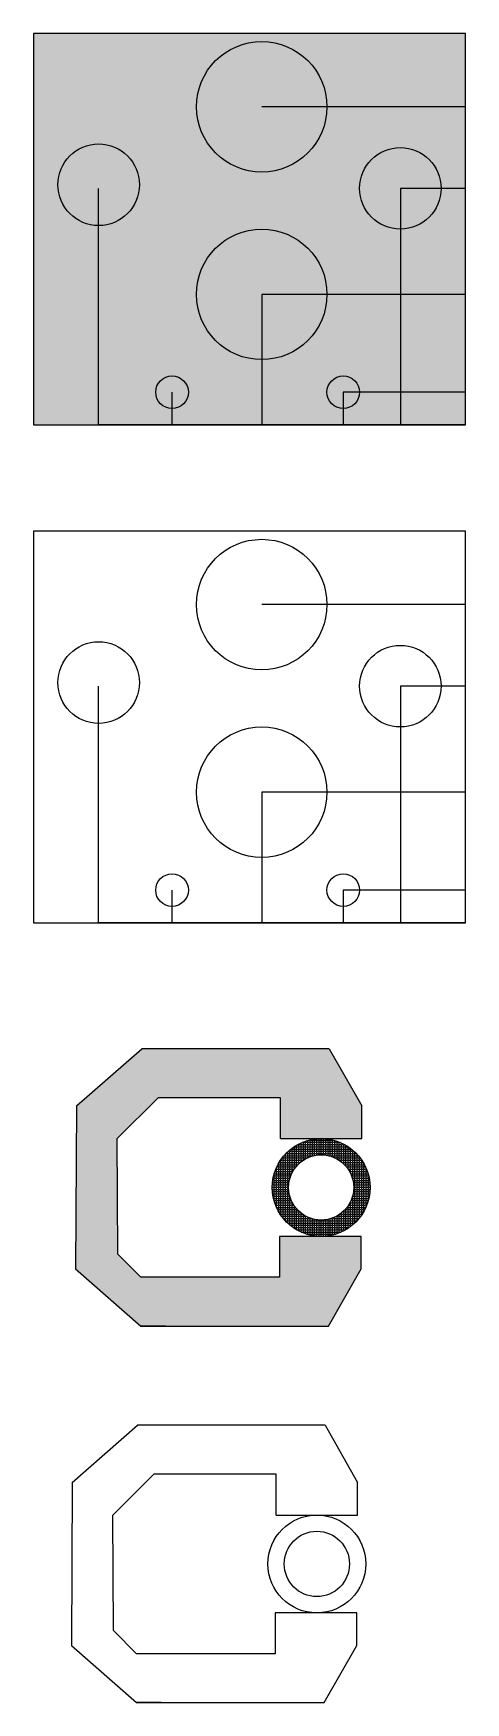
# Model space of a CAD drawing. Header units: inches. Extents: x 34 to 355, y -38 to 174.
# Drawn here: x 33.6 to 86.6, y -32.5 to 172.2 of the extents above; entities that cross this region are included whole.
import ezdxf

# ---------------------------------------------------------------- set-up
doc = ezdxf.new("R2010")
doc.units = ezdxf.units.IN
doc.header["$MEASUREMENT"] = 0
pattern_1 = [(0, (-615.30711, 56.59517), (0, 0.275), [0.2, -0.075]), (90, (-615.30711, 56.59517), (-0.275, 2e-17), [0.2, -0.075])]

msp = doc.modelspace()

# ---------------------------------------------------------------- hatches: boundary and pattern name
at = {"true_color": 0xcd6928}
h = msp.add_hatch(color=32, dxfattribs=at)
h.dxf.hatch_style = 1
h.paths.add_polyline_path([(73.58799, 153.20269, -1), (83.58799, 153.20269), (86.58799, 153.20269), (86.58799, 163.20269), (69.58799, 163.20269, -1), (53.58799, 163.20269, -1), (69.58799, 163.20269), (86.58799, 163.20269), (86.58799, 172.20269), (33.58799, 172.20269), (33.58799, 124.20269), (41.58799, 124.20269), (41.58799, 148.64119, -0.414213562), (36.58799, 153.64119, -1), (46.58799, 153.64119, -0.414213562), (41.58799, 148.64119), (41.58799, 124.20269), (50.58799, 124.20269), (50.58799, 126.20269, -0.414213562), (48.58799, 128.20269, -1), (52.58799, 128.20269, -0.414213562), (50.58799, 126.20269), (50.58799, 124.20269), (61.58799, 124.20269), (61.58799, 132.20269, -0.414213562), (53.58799, 140.20269, -1), (69.58799, 140.20269), (78.58799, 140.20269), (78.58799, 148.20269, -0.414213562)])
h.paths.add_polyline_path([(78.58799, 140.20269), (69.58799, 140.20269, -0.414213562), (61.58799, 132.20269), (61.58799, 124.20269), (71.58799, 124.20269), (71.58799, 126.20269, -0.414213562), (69.58799, 128.20269, -1), (73.58799, 128.20269), (78.58799, 128.20269)], flags=17)
h.paths.add_polyline_path([(86.58799, 153.20269), (83.58799, 153.20269, -0.414213562), (78.58799, 148.20269), (78.58799, 140.20269), (86.58799, 140.20269)], flags=17)
h.paths.add_polyline_path([(86.58799, 140.20269), (78.58799, 140.20269), (78.58799, 128.20269), (86.58799, 128.20269)], flags=17)
h.paths.add_polyline_path([(86.58799, 128.20269), (78.58799, 128.20269), (78.58799, 124.20269), (86.58799, 124.20269)], flags=17)
h.paths.add_polyline_path([(78.58799, 128.20269), (73.58799, 128.20269, -0.414213562), (71.58799, 126.20269), (71.58799, 124.20269), (78.58799, 124.20269)], flags=16)
at = {"true_color": 0x139b48}
h = msp.add_hatch(color=114, dxfattribs=at)
h.dxf.hatch_style = 1
h.paths.add_polyline_path([(69.58799, 163.20269, 1), (53.58799, 163.20269, 1)])
h.paths.add_polyline_path([(46.58799, 153.64119, 1), (36.58799, 153.64119, 1)])
h.paths.add_polyline_path([(61.58799, 140.20269), (69.58799, 140.20269, 1), (53.58799, 140.20269, 0.414213562), (61.58799, 132.20269)])
h.paths.add_polyline_path([(73.58799, 153.20269, 0.414213562), (78.58799, 148.20269), (78.58799, 153.20269), (83.58799, 153.20269, 1)])
h.paths.add_polyline_path([(69.58799, 140.20269), (61.58799, 140.20269), (61.58799, 132.20269, 0.414213562)], flags=17)
h.paths.add_polyline_path([(83.58799, 153.20269), (78.58799, 153.20269), (78.58799, 148.20269, 0.414213562)], flags=17)
h.paths.add_polyline_path([(69.58799, 128.20269, 0.414213562), (71.58799, 126.20269), (71.58799, 128.20269), (73.58799, 128.20269, 1)])
h.paths.add_polyline_path([(73.58799, 128.20269), (71.58799, 128.20269), (71.58799, 126.20269, 0.414213562)], flags=17)
h.paths.add_polyline_path([(48.58799, 128.20269, 1), (52.58799, 128.20269, 1)])
at = {"true_color": 0x570f10}
h = msp.add_hatch(dxfattribs=at)
h.set_pattern_fill('ANGLE', color=248)
h.set_pattern_definition(pattern_1)
h.paths.add_polyline_path([(69.87656, 47.71042), (63.87656, 47.71042), (48.87656, 47.71042), (46.87656, 47.71042), (38.87656, 40.71042), (38.77265, 20.71042), (46.77265, 13.71042), (49.77265, 13.71042), (69.77265, 13.71042), (73.77265, 20.71042), (73.77265, 24.71042), (63.77265, 24.71042), (63.77265, 19.71042), (48.77265, 19.71042), (46.77265, 19.71042), (43.94423, 22.53885), (43.87656, 36.71042), (48.87656, 41.71042), (63.87656, 41.71042), (63.87656, 36.71042), (73.87656, 36.71042), (73.87656, 40.71042)])
at = {"true_color": 0x58ba48}
h = msp.add_hatch(dxfattribs=at)
h.set_pattern_fill('ANGLE', color=85)
h.set_pattern_definition(pattern_1)
h.paths.add_polyline_path([(62.87656, 30.71042, 1), (74.87656, 30.71042, 1)])
h.paths.add_polyline_path([(72.87656, 30.71042, -1), (64.87656, 30.71042, -1)], flags=16)

# ---------------------------------------------------------------- linework, layer by layer
at = {"color": 18, "true_color": 0x000000}
for p, q in [((86.58799, 163.20269), (61.58799, 163.20269)), ((41.58799, 124.20269), (41.58799, 153.20269)), ((86.58799, 153.20269), (78.58799, 153.20269)), ((78.58799, 153.20269), (78.58799, 124.20269)), ((86.58799, 140.20269), (61.58799, 140.20269)), ((61.58799, 140.20269), (61.58799, 124.20269)), ((50.58799, 124.20269), (50.58799, 128.20269)), ((78.58799, 128.20269), (71.58799, 128.20269)), ((71.58799, 128.20269), (71.58799, 124.20269)), ((86.58799, 128.20269), (78.58799, 128.20269)), ((86.58799, 102.17115), (61.58799, 102.17115)), ((41.58799, 63.17115), (41.58799, 92.17115)), ((86.58799, 92.17115), (78.58799, 92.17115)), ((78.58799, 92.17115), (78.58799, 63.17115)), ((86.58799, 79.17115), (61.58799, 79.17115)), ((61.58799, 79.17115), (61.58799, 63.17115)), ((50.58799, 63.17115), (50.58799, 67.17115)), ((78.58799, 67.17115), (71.58799, 67.17115)), ((71.58799, 67.17115), (71.58799, 63.17115)), ((86.58799, 67.17115), (78.58799, 67.17115)), ((38.87656, 40.71042), (46.87656, 47.71042)), ((48.87656, 47.71042), (46.87656, 47.71042)), ((63.87656, 47.71042), (48.87656, 47.71042)), ((69.87656, 47.71042), (63.87656, 47.71042)), ((69.87656, 47.71042), (73.87656, 40.71042)), ((48.87656, 41.71042), (43.87656, 36.71042)), ((38.87656, 40.71042), (38.77265, 20.71042)), ((43.94423, 22.53885), (43.87656, 36.71042)), ((63.87656, 36.71042), (73.87656, 36.71042)), ((73.77265, 24.71042), (63.77265, 24.71042)), ((63.77265, 24.71042), (63.77265, 19.71042)), ((73.77265, 20.71042), (73.77265, 24.71042)), ((46.77265, 19.71042), (43.94423, 22.53885)), ((38.77265, 20.71042), (46.77265, 13.71042)), ((48.77265, 19.71042), (46.77265, 19.71042)), ((63.77265, 19.71042), (48.77265, 19.71042)), ((49.77265, 13.71042), (46.77265, 13.71042))]:
    msp.add_line(p, q, dxfattribs=at)
for p, q in [((86.58799, 153.20269), (86.58799, 163.20269)), ((86.58799, 142.20269), (86.58799, 153.20269)), ((86.58799, 124.20269), (86.58799, 142.20269)), ((86.58799, 124.20269), (86.58799, 140.20269)), ((86.58799, 124.20269), (86.58799, 128.20269)), ((50.58799, 124.20269), (41.58799, 124.20269)), ((86.58799, 124.20269), (50.58799, 124.20269)), ((86.58799, 92.17115), (86.58799, 102.17115)), ((86.58799, 81.17115), (86.58799, 92.17115)), ((86.58799, 63.17115), (86.58799, 81.17115)), ((86.58799, 63.17115), (86.58799, 79.17115)), ((86.58799, 63.17115), (86.58799, 67.17115)), ((50.58799, 63.17115), (41.58799, 63.17115)), ((86.58799, 63.17115), (50.58799, 63.17115)), ((38.34733, -5.4529), (46.34733, 1.5471)), ((48.34733, 1.5471), (46.34733, 1.5471)), ((63.34733, 1.5471), (48.34733, 1.5471)), ((69.34733, 1.5471), (63.34733, 1.5471)), ((69.34733, 1.5471), (73.34733, -5.4529)), ((38.34733, -5.4529), (38.24343, -25.4529)), ((48.34733, -4.4529), (43.34733, -9.4529)), ((43.415, -23.62447), (43.34733, -9.4529)), ((63.34733, -9.4529), (73.34733, -9.4529)), ((73.24343, -21.4529), (63.24343, -21.4529)), ((63.24343, -21.4529), (63.24343, -26.4529)), ((73.24343, -25.4529), (73.24343, -21.4529)), ((46.24343, -26.4529), (43.415, -23.62447)), ((38.24343, -25.4529), (46.24343, -32.4529)), ((48.24343, -26.4529), (46.24343, -26.4529)), ((63.24343, -26.4529), (48.24343, -26.4529)), ((49.24343, -32.4529), (46.24343, -32.4529))]:
    msp.add_line(p, q)
for points in [[(33.58799, 124.20269), (86.58799, 124.20269), (86.58799, 172.20269), (33.58799, 172.20269)], [(33.58799, 63.17115), (86.58799, 63.17115), (86.58799, 111.17115), (33.58799, 111.17115)]]:
    msp.add_lwpolyline(points, close=True)
for points in [[(63.87656, 36.71042), (63.87656, 41.71042), (48.87656, 41.71042)], [(73.87656, 36.71042), (73.87656, 40.71042)], [(46.77265, 13.71042), (69.77265, 13.71042), (73.77265, 20.71042), (73.77265, 24.71042)], [(63.77265, 19.71042), (48.77265, 19.71042)]]:
    msp.add_lwpolyline(points, dxfattribs=at)
for points in [[(63.34733, -9.4529), (63.34733, -4.4529), (48.34733, -4.4529)], [(73.34733, -9.4529), (73.34733, -5.4529)], [(46.24343, -32.4529), (69.24343, -32.4529), (73.24343, -25.4529), (73.24343, -21.4529)], [(63.24343, -26.4529), (48.24343, -26.4529)]]:
    msp.add_lwpolyline(points)
for centre, radius in [((61.58799, 163.20269), 8), ((41.58799, 153.64119), 5), ((78.58799, 153.20269), 5), ((61.58799, 140.20269), 8), ((50.58799, 128.20269), 2), ((71.58799, 128.20269), 2), ((61.58799, 102.17115), 8), ((41.58799, 92.60965), 5), ((78.58799, 92.17115), 5), ((61.58799, 79.17115), 8), ((50.58799, 67.17115), 2), ((71.58799, 67.17115), 2), ((68.34733, -15.4529), 6), ((68.34733, -15.4529), 4)]:
    msp.add_circle(centre, radius)
for radius in [6, 4]:
    msp.add_circle((68.87656, 30.71042), radius, dxfattribs=at)

doc.saveas('drawing.dxf')
